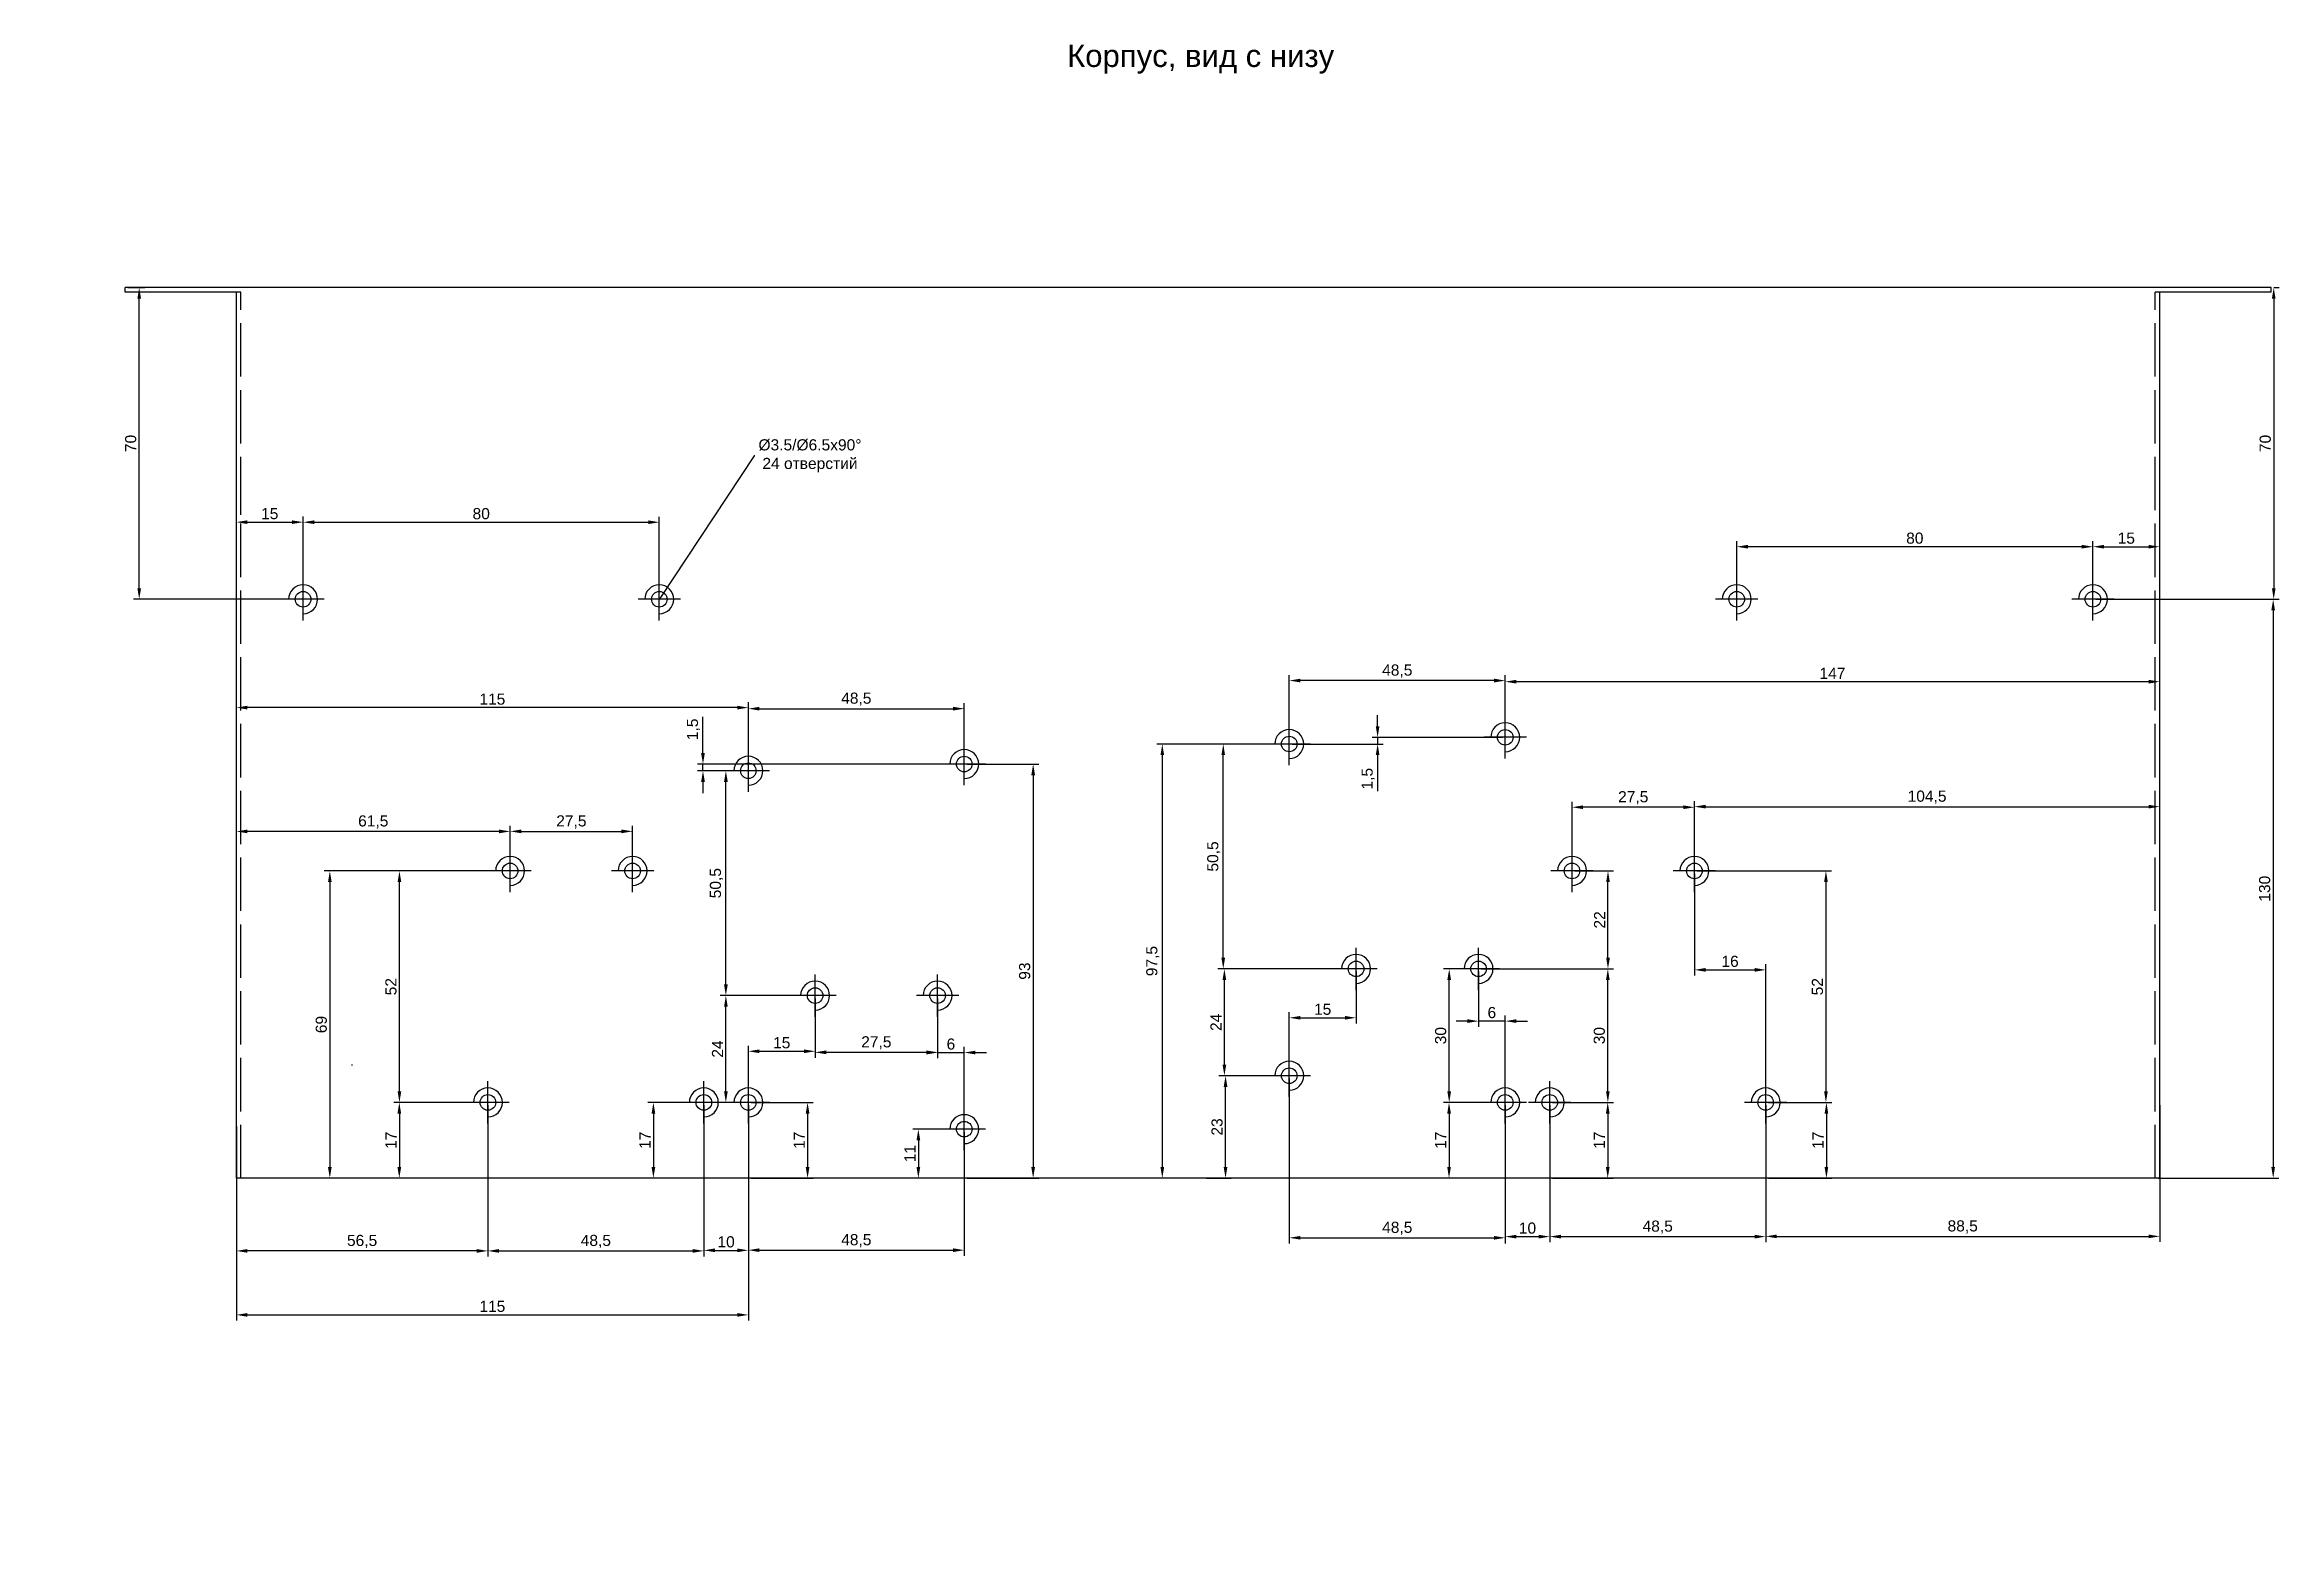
# Model space of a CAD drawing. Header units: millimetres. Extents: x 1597 to 3075, y 1 to 1076.
# Drawn here: x 1981 to 2483, y 1 to 335 of the extents above; entities that cross this region are included whole.
import ezdxf

# ---------------------------------------------------------------- set-up
doc = ezdxf.new("R2010")
doc.units = ezdxf.units.MM
doc.linetypes.add('ACAD_ISO02W100', pattern=[15, 12, -3])
doc.layers.add('Dim', color=210, linetype='Continuous')
doc.styles.get("Standard").update_dxf_attribs({"font": 'arial.ttf'})
doc.dimstyles.new('ISO-25', dxfattribs={"dimtxt": 2.5, "dimasz": 2.5, "dimexe": 1.25, "dimexo": 0.625, "dimtad": 1, "dimtxsty": 'Standard', "dimcen": 2.5, "dimadec": 0, "dimazin": 0, "dimtfac": 1, "dimtmove": 0, "dimatfit": 3, "dimfxl": 1, "dimarcsym": 0})
doc.dimstyles.get("Standard").update_dxf_attribs({"dimtxt": 0.18, "dimasz": 0.18, "dimexe": 0.18, "dimexo": 0.0625, "dimgap": 0.09, "dimtad": 0, "dimtih": 1, "dimtoh": 1, "dimdec": 4, "dimzin": 0, "dimdsep": 46, "dimtxsty": 'Standard', "dimcen": 0.09, "dimadec": 0, "dimazin": 0, "dimtfac": 1, "dimtdec": 4, "dimtofl": 0, "dimtmove": 0, "dimatfit": 3, "dimfxl": 1, "dimtolj": 1, "dimtzin": 0, "dimarcsym": 0})

msp = doc.modelspace()

# ---------------------------------------------------------------- texts
at = {"insert": (2210.59282, 334.98624), "char_height": 5, "attachment_point": 1}
msp.add_mtext_dynamic_manual_height_columns('Корпус, вид с низу', width=82.6438451, gutter_width=12.5, heights=[0], dxfattribs=at)

# ---------------------------------------------------------------- blocks, each defined once
blk = doc.blocks.new('*D45')
at = {"layer": 'Defpoints', "color": 0, "transparency": 16777216}
for p in [(2024, 92.68), (2080.5, 92.68), (2024, 64.09)]:
    blk.add_point(p, dxfattribs=at)
at = {"layer": 'Dim', "color": 0, "lineweight": -2, "transparency": 16777216}
for p, q in [((2024, 92.06), (2024, 62.84)), ((2080.5, 92.06), (2080.5, 62.84)), ((2078, 64.09), (2026.5, 64.09))]:
    blk.add_line(p, q, dxfattribs=at)
at = {"layer": 'Dim', "color": 0, "transparency": 16777216}
for points in [[(2026.5, 64.51), (2026.5, 63.68), (2024, 64.09)], [(2078, 64.51), (2078, 63.68), (2080.5, 64.09)]]:
    blk.add_solid(points, dxfattribs=at)
at = {"layer": 'Dim', "color": 0, "transparency": 16777216, "insert": (2052.25, 66.22), "char_height": 2.5, "attachment_point": 5}
blk.add_mtext('56,5', dxfattribs=at)
blk = doc.blocks.new('*D46')
at = {"layer": 'Defpoints', "color": 0, "transparency": 16777216}
for p in [(2080.5, 97.43), (2129, 97.43), (2129, 64.09)]:
    blk.add_point(p, dxfattribs=at)
at = {"layer": 'Dim', "color": 0, "lineweight": -2, "transparency": 16777216}
for p, q in [((2080.5, 96.81), (2080.5, 62.84)), ((2129, 96.81), (2129, 62.84)), ((2083, 64.09), (2126.5, 64.09))]:
    blk.add_line(p, q, dxfattribs=at)
at = {"layer": 'Dim', "color": 0, "transparency": 16777216}
for points in [[(2083, 64.51), (2083, 63.68), (2080.5, 64.09)], [(2126.5, 64.51), (2126.5, 63.68), (2129, 64.09)]]:
    blk.add_solid(points, dxfattribs=at)
at = {"layer": 'Dim', "color": 0, "transparency": 16777216, "insert": (2104.75, 66.22), "char_height": 2.5, "attachment_point": 5}
blk.add_mtext('48,5', dxfattribs=at)
blk = doc.blocks.new('*D47')
at = {"layer": 'Defpoints', "color": 0, "transparency": 16777216}
for p in [(2113, 158.32), (2085.5, 149.43), (2113, 149.43)]:
    blk.add_point(p, dxfattribs=at)
at = {"layer": 'Dim', "color": 0, "lineweight": -2, "transparency": 16777216}
for p, q in [((2085.5, 150.06), (2085.5, 159.57)), ((2088, 158.32), (2110.5, 158.32)), ((2113, 150.06), (2113, 159.57))]:
    blk.add_line(p, q, dxfattribs=at)
at = {"layer": 'Dim', "color": 0, "transparency": 16777216}
for points in [[(2088, 158.73), (2088, 157.9), (2085.5, 158.32)], [(2110.5, 158.73), (2110.5, 157.9), (2113, 158.32)]]:
    blk.add_solid(points, dxfattribs=at)
at = {"layer": 'Dim', "color": 0, "transparency": 16777216, "insert": (2099.25, 160.44), "char_height": 2.5, "attachment_point": 5}
blk.add_mtext('27,5', dxfattribs=at)
blk = doc.blocks.new('*D48')
at = {"layer": 'Defpoints', "color": 0, "transparency": 16777216}
for p in [(2080.5, 97.43), (2060.61, 80.43), (2080.5, 80.43)]:
    blk.add_point(p, dxfattribs=at)
at = {"layer": 'Dim', "color": 0, "lineweight": -2, "transparency": 16777216}
for p, q in [((2079.88, 97.43), (2059.36, 97.43)), ((2060.61, 94.93), (2060.61, 82.93)), ((2079.88, 80.43), (2059.36, 80.43))]:
    blk.add_line(p, q, dxfattribs=at)
at = {"layer": 'Dim', "color": 0, "transparency": 16777216}
for points in [[(2060.19, 94.93), (2061.02, 94.93), (2060.61, 97.43)], [(2060.19, 82.93), (2061.02, 82.93), (2060.61, 80.43)]]:
    blk.add_solid(points, dxfattribs=at)
at = {"layer": 'Dim', "color": 0, "transparency": 16777216, "insert": (2058.73, 88.93), "char_height": 2.5, "attachment_point": 5, "rotation": 90}
blk.add_mtext('17', dxfattribs=at)
blk = doc.blocks.new('*D49')
at = {"layer": 'Defpoints', "color": 0, "transparency": 16777216}
for p in [(2060.63, 149.43), (2085.5, 149.43), (2080.5, 97.43)]:
    blk.add_point(p, dxfattribs=at)
at = {"layer": 'Dim', "color": 0, "lineweight": -2, "transparency": 16777216}
for p, q in [((2084.88, 149.43), (2059.38, 149.43)), ((2060.63, 99.93), (2060.63, 146.93)), ((2079.88, 97.43), (2059.38, 97.43))]:
    blk.add_line(p, q, dxfattribs=at)
at = {"layer": 'Dim', "color": 0, "transparency": 16777216}
for points in [[(2060.22, 146.93), (2061.05, 146.93), (2060.63, 149.43)], [(2060.22, 99.93), (2061.05, 99.93), (2060.63, 97.43)]]:
    blk.add_solid(points, dxfattribs=at)
at = {"layer": 'Dim', "color": 0, "transparency": 16777216, "insert": (2058.73, 123.43), "char_height": 2.5, "attachment_point": 5, "rotation": 90}
blk.add_mtext('52', dxfattribs=at)
blk = doc.blocks.new('*D50')
at = {"layer": 'Defpoints', "color": 0, "transparency": 16777216}
for p in [(2024, 158.3), (2024, 149.43), (2085.5, 149.43)]:
    blk.add_point(p, dxfattribs=at)
at = {"layer": 'Dim', "color": 0, "lineweight": -2, "transparency": 16777216}
for p, q in [((2024, 150.06), (2024, 159.55)), ((2083, 158.3), (2026.5, 158.3)), ((2085.5, 150.06), (2085.5, 159.55))]:
    blk.add_line(p, q, dxfattribs=at)
at = {"layer": 'Dim', "color": 0, "transparency": 16777216}
for points in [[(2026.5, 158.72), (2026.5, 157.89), (2024, 158.3)], [(2083, 158.72), (2083, 157.89), (2085.5, 158.3)]]:
    blk.add_solid(points, dxfattribs=at)
at = {"layer": 'Dim', "color": 0, "transparency": 16777216, "insert": (2054.75, 160.43), "char_height": 2.5, "attachment_point": 5}
blk.add_mtext('61,5', dxfattribs=at)
blk = doc.blocks.new('*D51')
at = {"layer": 'Defpoints', "color": 0, "transparency": 16777216}
for p in [(2085.5, 149.43), (2045, 80.43), (2085.5, 80.43)]:
    blk.add_point(p, dxfattribs=at)
at = {"layer": 'Dim', "color": 0, "lineweight": -2, "transparency": 16777216}
for p, q in [((2084.88, 149.43), (2043.75, 149.43)), ((2045, 146.93), (2045, 82.93)), ((2084.88, 80.43), (2043.75, 80.43))]:
    blk.add_line(p, q, dxfattribs=at)
at = {"layer": 'Dim', "color": 0, "transparency": 16777216}
for points in [[(2044.58, 146.93), (2045.41, 146.93), (2045, 149.43)], [(2044.58, 82.93), (2045.41, 82.93), (2045, 80.43)]]:
    blk.add_solid(points, dxfattribs=at)
at = {"layer": 'Dim', "color": 0, "transparency": 16777216, "insert": (2043.09, 114.93), "char_height": 2.5, "attachment_point": 5, "rotation": 90}
blk.add_mtext('69', dxfattribs=at)
blk = doc.blocks.new('*D3')
at = {"layer": 'Defpoints', "color": 0, "transparency": 16777216}
for p in [(2119, 210.43), (1980.95, 1.35)]:
    blk.add_point(p, dxfattribs=at)
at = {"layer": 'Dim', "color": 0, "lineweight": -2, "transparency": 16777216}
for p, q in [((2140.27, 242.66), (2119.1, 210.58)), ((2140.45, 242.66), (2140.27, 242.66)), ((2049.89, 105.89), (2050.07, 105.89)), ((2049.98, 105.8), (2049.98, 105.98))]:
    blk.add_line(p, q, dxfattribs=at)
at = {"layer": 'Dim', "color": 0, "transparency": 16777216}
blk.add_solid([(2119.07, 210.6), (2119.12, 210.57), (2119, 210.43)], dxfattribs=at)
at = {"layer": 'Dim', "color": 0, "transparency": 16777216, "insert": (2152.84, 242.66), "char_height": 2.5, "attachment_point": 5}
blk.add_mtext('\\A1;%%C3.5/%%C6.5x90%%D\\P24 {\\fArial|b0|i0|c204|p34;отверстий}', dxfattribs=at)
blk = doc.blocks.new('*D119')
at = {"layer": 'Defpoints', "color": 0, "transparency": 16777216}
for p in [(1999, 280.43), (2002.18, 280.43), (2039, 210.43)]:
    blk.add_point(p, dxfattribs=at)
at = {"layer": 'Dim', "color": 0, "lineweight": -2, "transparency": 16777216}
for p, q in [((1999.63, 280.43), (2003.43, 280.43)), ((2002.18, 212.93), (2002.18, 277.93)), ((2038.38, 210.43), (2000.93, 210.43))]:
    blk.add_line(p, q, dxfattribs=at)
at = {"layer": 'Dim', "color": 0, "transparency": 16777216}
for points in [[(2001.77, 277.93), (2002.6, 277.93), (2002.18, 280.43)], [(2001.77, 212.93), (2002.6, 212.93), (2002.18, 210.43)]]:
    blk.add_solid(points, dxfattribs=at)
at = {"layer": 'Dim', "color": 0, "transparency": 16777216, "insert": (2000.28, 245.43), "char_height": 2.5, "attachment_point": 5, "rotation": 90}
blk.add_mtext('70', dxfattribs=at)
blk = doc.blocks.new('*D199')
at = {"layer": 'Defpoints', "color": 0, "transparency": 16777216}
for p in [(2039, 227.76), (2024, 210.43), (2039, 210.43)]:
    blk.add_point(p, dxfattribs=at)
at = {"layer": 'Dim', "color": 0, "lineweight": -2, "transparency": 16777216}
for p, q in [((2024, 211.06), (2024, 229.01)), ((2026.5, 227.76), (2036.5, 227.76)), ((2039, 211.06), (2039, 229.01))]:
    blk.add_line(p, q, dxfattribs=at)
at = {"layer": 'Dim', "color": 0, "transparency": 16777216}
for points in [[(2026.5, 228.17), (2026.5, 227.34), (2024, 227.76)], [(2036.5, 228.17), (2036.5, 227.34), (2039, 227.76)]]:
    blk.add_solid(points, dxfattribs=at)
at = {"layer": 'Dim', "color": 0, "transparency": 16777216, "insert": (2031.5, 229.66), "char_height": 2.5, "attachment_point": 5}
blk.add_mtext('15', dxfattribs=at)
blk = doc.blocks.new('*D200')
at = {"layer": 'Defpoints', "color": 0, "transparency": 16777216}
for p in [(2119, 227.74), (2039, 210.43), (2119, 210.43)]:
    blk.add_point(p, dxfattribs=at)
at = {"layer": 'Dim', "color": 0, "lineweight": -2, "transparency": 16777216}
for p, q in [((2039, 211.06), (2039, 228.99)), ((2041.5, 227.74), (2116.5, 227.74)), ((2119, 211.06), (2119, 228.99))]:
    blk.add_line(p, q, dxfattribs=at)
at = {"layer": 'Dim', "color": 0, "transparency": 16777216}
for points in [[(2041.5, 228.16), (2041.5, 227.33), (2039, 227.74)], [(2116.5, 228.16), (2116.5, 227.33), (2119, 227.74)]]:
    blk.add_solid(points, dxfattribs=at)
at = {"layer": 'Dim', "color": 0, "transparency": 16777216, "insert": (2079, 229.65), "char_height": 2.5, "attachment_point": 5}
blk.add_mtext('80', dxfattribs=at)
blk = doc.blocks.new('*D201')
at = {"layer": 'Defpoints', "color": 0, "transparency": 16777216}
for p in [(2129, 97.43), (2117.67, 80.43), (2129, 80.43)]:
    blk.add_point(p, dxfattribs=at)
at = {"layer": 'Dim', "color": 0, "lineweight": -2, "transparency": 16777216}
for p, q in [((2128.38, 97.43), (2116.42, 97.43)), ((2117.67, 94.93), (2117.67, 82.93)), ((2128.38, 80.43), (2116.42, 80.43))]:
    blk.add_line(p, q, dxfattribs=at)
at = {"layer": 'Dim', "color": 0, "transparency": 16777216}
for points in [[(2117.26, 94.93), (2118.09, 94.93), (2117.67, 97.43)], [(2117.26, 82.93), (2118.09, 82.93), (2117.67, 80.43)]]:
    blk.add_solid(points, dxfattribs=at)
at = {"layer": 'Dim', "color": 0, "transparency": 16777216, "insert": (2115.79, 88.93), "char_height": 2.5, "attachment_point": 5, "rotation": 90}
blk.add_mtext('17', dxfattribs=at)
blk = doc.blocks.new('*D202')
at = {"layer": 'Defpoints', "color": 0, "transparency": 16777216}
for p in [(2139, 97.43), (2139, 80.43), (2152.3, 80.43)]:
    blk.add_point(p, dxfattribs=at)
at = {"layer": 'Dim', "color": 0, "lineweight": -2, "transparency": 16777216}
for p, q in [((2139.63, 97.43), (2153.55, 97.43)), ((2152.3, 94.93), (2152.3, 82.93)), ((2139.63, 80.43), (2153.55, 80.43))]:
    blk.add_line(p, q, dxfattribs=at)
at = {"layer": 'Dim', "color": 0, "transparency": 16777216}
for points in [[(2151.89, 94.93), (2152.72, 94.93), (2152.3, 97.43)], [(2151.89, 82.93), (2152.72, 82.93), (2152.3, 80.43)]]:
    blk.add_solid(points, dxfattribs=at)
at = {"layer": 'Dim', "color": 0, "transparency": 16777216, "insert": (2150.42, 88.93), "char_height": 2.5, "attachment_point": 5, "rotation": 90}
blk.add_mtext('17', dxfattribs=at)
blk = doc.blocks.new('*D203')
at = {"layer": 'Defpoints', "color": 0, "transparency": 16777216}
for p in [(2187.5, 91.43), (2177.18, 80.43), (2187.5, 80.43)]:
    blk.add_point(p, dxfattribs=at)
at = {"layer": 'Dim', "color": 0, "lineweight": -2, "transparency": 16777216}
for p, q in [((2186.88, 91.43), (2175.93, 91.43)), ((2177.18, 88.93), (2177.18, 82.93)), ((2186.88, 80.43), (2175.93, 80.43))]:
    blk.add_line(p, q, dxfattribs=at)
at = {"layer": 'Dim', "color": 0, "transparency": 16777216}
for points in [[(2176.77, 88.93), (2177.6, 88.93), (2177.18, 91.43)], [(2176.77, 82.93), (2177.6, 82.93), (2177.18, 80.43)]]:
    blk.add_solid(points, dxfattribs=at)
at = {"layer": 'Dim', "color": 0, "transparency": 16777216, "insert": (2175.3, 85.93), "char_height": 2.5, "attachment_point": 5, "rotation": 90}
blk.add_mtext('11', dxfattribs=at)
blk = doc.blocks.new('*D204')
at = {"layer": 'Defpoints', "color": 0, "transparency": 16777216}
for p in [(2129, 97.43), (2139, 97.43), (2139, 64.22)]:
    blk.add_point(p, dxfattribs=at)
at = {"layer": 'Dim', "color": 0, "lineweight": -2, "transparency": 16777216}
for p, q in [((2129, 96.81), (2129, 62.97)), ((2139, 96.81), (2139, 62.97)), ((2131.5, 64.22), (2136.5, 64.22))]:
    blk.add_line(p, q, dxfattribs=at)
at = {"layer": 'Dim', "color": 0, "transparency": 16777216}
for points in [[(2131.5, 64.64), (2131.5, 63.81), (2129, 64.22)], [(2136.5, 64.64), (2136.5, 63.81), (2139, 64.22)]]:
    blk.add_solid(points, dxfattribs=at)
at = {"layer": 'Dim', "color": 0, "transparency": 16777216, "insert": (2134, 66.12), "char_height": 2.5, "attachment_point": 5}
blk.add_mtext('10', dxfattribs=at)
blk = doc.blocks.new('*D205')
at = {"layer": 'Defpoints', "color": 0, "transparency": 16777216}
for p in [(2139, 97.43), (2024, 80.43), (2139, 49.73)]:
    blk.add_point(p, dxfattribs=at)
at = {"layer": 'Dim', "color": 0, "lineweight": -2, "transparency": 16777216}
for p, q in [((2139, 96.81), (2139, 48.48)), ((2024, 79.81), (2024, 48.48)), ((2026.5, 49.73), (2136.5, 49.73))]:
    blk.add_line(p, q, dxfattribs=at)
at = {"layer": 'Dim', "color": 0, "transparency": 16777216}
for points in [[(2026.5, 50.14), (2026.5, 49.31), (2024, 49.73)], [(2136.5, 50.14), (2136.5, 49.31), (2139, 49.73)]]:
    blk.add_solid(points, dxfattribs=at)
at = {"layer": 'Dim', "color": 0, "transparency": 16777216, "insert": (2081.5, 51.63), "char_height": 2.5, "attachment_point": 5}
blk.add_mtext('115', dxfattribs=at)
blk = doc.blocks.new('*D206')
at = {"layer": 'Defpoints', "color": 0, "transparency": 16777216}
for p in [(2139, 97.43), (2187.5, 91.43), (2187.5, 64.26)]:
    blk.add_point(p, dxfattribs=at)
at = {"layer": 'Dim', "color": 0, "lineweight": -2, "transparency": 16777216}
for p, q in [((2139, 96.81), (2139, 63.01)), ((2187.5, 90.81), (2187.5, 63.01)), ((2141.5, 64.26), (2185, 64.26))]:
    blk.add_line(p, q, dxfattribs=at)
at = {"layer": 'Dim', "color": 0, "transparency": 16777216}
for points in [[(2141.5, 64.67), (2141.5, 63.84), (2139, 64.26)], [(2185, 64.67), (2185, 63.84), (2187.5, 64.26)]]:
    blk.add_solid(points, dxfattribs=at)
at = {"layer": 'Dim', "color": 0, "transparency": 16777216, "insert": (2163.25, 66.38), "char_height": 2.5, "attachment_point": 5}
blk.add_mtext('48,5', dxfattribs=at)
blk = doc.blocks.new('*D207')
at = {"layer": 'Defpoints', "color": 0, "transparency": 16777216}
for p in [(2024, 186.1), (2024, 171.93), (2139, 171.93)]:
    blk.add_point(p, dxfattribs=at)
at = {"layer": 'Dim', "color": 0, "lineweight": -2, "transparency": 16777216}
for p, q in [((2024, 172.56), (2024, 187.35)), ((2136.5, 186.1), (2026.5, 186.1)), ((2139, 172.56), (2139, 187.35))]:
    blk.add_line(p, q, dxfattribs=at)
at = {"layer": 'Dim', "color": 0, "transparency": 16777216}
for points in [[(2026.5, 186.52), (2026.5, 185.69), (2024, 186.1)], [(2136.5, 186.52), (2136.5, 185.69), (2139, 186.1)]]:
    blk.add_solid(points, dxfattribs=at)
at = {"layer": 'Dim', "color": 0, "transparency": 16777216, "insert": (2081.5, 188), "char_height": 2.5, "attachment_point": 5}
blk.add_mtext('115', dxfattribs=at)
blk = doc.blocks.new('*D208')
at = {"layer": 'Defpoints', "color": 0, "transparency": 16777216}
for p in [(2187.5, 185.87), (2139, 171.93), (2187.5, 173.43)]:
    blk.add_point(p, dxfattribs=at)
at = {"layer": 'Dim', "color": 0, "lineweight": -2, "transparency": 16777216}
for p, q in [((2139, 172.56), (2139, 187.12)), ((2141.5, 185.87), (2185, 185.87)), ((2187.5, 174.06), (2187.5, 187.12))]:
    blk.add_line(p, q, dxfattribs=at)
at = {"layer": 'Dim', "color": 0, "transparency": 16777216}
for points in [[(2141.5, 186.29), (2141.5, 185.45), (2139, 185.87)], [(2185, 186.29), (2185, 185.45), (2187.5, 185.87)]]:
    blk.add_solid(points, dxfattribs=at)
at = {"layer": 'Dim', "color": 0, "transparency": 16777216, "insert": (2163.25, 188), "char_height": 2.5, "attachment_point": 5}
blk.add_mtext('48,5', dxfattribs=at)
blk = doc.blocks.new('*D209')
at = {"layer": 'Defpoints', "color": 0, "transparency": 16777216}
for p in [(2133.95, 121.43), (2154, 121.43), (2139, 97.43)]:
    blk.add_point(p, dxfattribs=at)
at = {"layer": 'Dim', "color": 0, "lineweight": -2, "transparency": 16777216}
for p, q in [((2153.38, 121.43), (2132.7, 121.43)), ((2133.95, 99.93), (2133.95, 118.93)), ((2138.38, 97.43), (2132.7, 97.43))]:
    blk.add_line(p, q, dxfattribs=at)
at = {"layer": 'Dim', "color": 0, "transparency": 16777216}
for points in [[(2133.54, 118.93), (2134.37, 118.93), (2133.95, 121.43)], [(2133.54, 99.93), (2134.37, 99.93), (2133.95, 97.43)]]:
    blk.add_solid(points, dxfattribs=at)
at = {"layer": 'Dim', "color": 0, "transparency": 16777216, "insert": (2132.07, 109.43), "char_height": 2.5, "attachment_point": 5, "rotation": 90}
blk.add_mtext('24', dxfattribs=at)
blk = doc.blocks.new('*D210')
at = {"layer": 'Defpoints', "color": 0, "transparency": 16777216}
for p in [(2133.95, 171.93), (2139, 171.93), (2154, 121.43)]:
    blk.add_point(p, dxfattribs=at)
at = {"layer": 'Dim', "color": 0, "lineweight": -2, "transparency": 16777216}
for p, q in [((2138.38, 171.93), (2132.7, 171.93)), ((2133.95, 123.93), (2133.95, 169.43)), ((2153.38, 121.43), (2132.7, 121.43))]:
    blk.add_line(p, q, dxfattribs=at)
at = {"layer": 'Dim', "color": 0, "transparency": 16777216}
for points in [[(2133.54, 169.43), (2134.37, 169.43), (2133.95, 171.93)], [(2133.54, 123.93), (2134.37, 123.93), (2133.95, 121.43)]]:
    blk.add_solid(points, dxfattribs=at)
at = {"layer": 'Dim', "color": 0, "transparency": 16777216, "insert": (2131.83, 146.68), "char_height": 2.5, "attachment_point": 5, "rotation": 90}
blk.add_mtext('50,5', dxfattribs=at)
blk = doc.blocks.new('*D211')
at = {"layer": 'Defpoints', "color": 0, "transparency": 16777216}
for p in [(2154, 121.43), (2154, 108.93), (2139, 97.43)]:
    blk.add_point(p, dxfattribs=at)
at = {"layer": 'Dim', "color": 0, "lineweight": -2, "transparency": 16777216}
for p, q in [((2154, 120.81), (2154, 107.68)), ((2139, 98.06), (2139, 110.18)), ((2141.5, 108.93), (2151.5, 108.93))]:
    blk.add_line(p, q, dxfattribs=at)
at = {"layer": 'Dim', "color": 0, "transparency": 16777216}
for points in [[(2141.5, 109.34), (2141.5, 108.51), (2139, 108.93)], [(2151.5, 109.34), (2151.5, 108.51), (2154, 108.93)]]:
    blk.add_solid(points, dxfattribs=at)
at = {"layer": 'Dim', "color": 0, "transparency": 16777216, "insert": (2146.5, 110.83), "char_height": 2.5, "attachment_point": 5}
blk.add_mtext('15', dxfattribs=at)
blk = doc.blocks.new('*D212')
at = {"layer": 'Defpoints', "color": 0, "transparency": 16777216}
for p in [(2154, 121.43), (2181.5, 121.43), (2181.5, 108.69)]:
    blk.add_point(p, dxfattribs=at)
at = {"layer": 'Dim', "color": 0, "lineweight": -2, "transparency": 16777216}
for p, q in [((2154, 120.81), (2154, 107.44)), ((2181.5, 120.81), (2181.5, 107.44)), ((2156.5, 108.69), (2179, 108.69))]:
    blk.add_line(p, q, dxfattribs=at)
at = {"layer": 'Dim', "color": 0, "transparency": 16777216}
for points in [[(2156.5, 109.11), (2156.5, 108.27), (2154, 108.69)], [(2179, 109.11), (2179, 108.27), (2181.5, 108.69)]]:
    blk.add_solid(points, dxfattribs=at)
at = {"layer": 'Dim', "color": 0, "transparency": 16777216, "insert": (2167.75, 110.82), "char_height": 2.5, "attachment_point": 5}
blk.add_mtext('27,5', dxfattribs=at)
blk = doc.blocks.new('*D213')
at = {"layer": 'Defpoints', "color": 0, "transparency": 16777216}
for p in [(2181.5, 121.43), (2187.5, 108.64), (2187.5, 91.43)]:
    blk.add_point(p, dxfattribs=at)
at = {"layer": 'Dim', "color": 0, "lineweight": -2, "transparency": 16777216}
for p, q in [((2181.5, 120.81), (2181.5, 107.39)), ((2179, 108.64), (2176.5, 108.64)), ((2181.5, 108.64), (2187.5, 108.64)), ((2187.5, 92.06), (2187.5, 109.89)), ((2190, 108.64), (2192.5, 108.64))]:
    blk.add_line(p, q, dxfattribs=at)
at = {"layer": 'Dim', "color": 0, "transparency": 16777216}
for points in [[(2179, 109.06), (2179, 108.22), (2181.5, 108.64)], [(2190, 109.06), (2190, 108.22), (2187.5, 108.64)]]:
    blk.add_solid(points, dxfattribs=at)
at = {"layer": 'Dim', "color": 0, "transparency": 16777216, "insert": (2184.5, 110.54), "char_height": 2.5, "attachment_point": 5}
blk.add_mtext('6', dxfattribs=at)
blk = doc.blocks.new('*D214')
at = {"layer": 'Defpoints', "color": 0, "transparency": 16777216}
for p in [(2128.81, 173.43), (2139, 171.93), (2187.5, 173.43)]:
    blk.add_point(p, dxfattribs=at)
at = {"layer": 'Dim', "color": 0, "lineweight": -2, "transparency": 16777216}
for p, q in [((2128.81, 175.93), (2128.81, 184.02)), ((2186.88, 173.43), (2127.56, 173.43)), ((2138.38, 171.93), (2127.56, 171.93)), ((2128.81, 171.93), (2128.81, 173.43)), ((2128.81, 169.43), (2128.81, 166.93))]:
    blk.add_line(p, q, dxfattribs=at)
at = {"layer": 'Dim', "color": 0, "transparency": 16777216}
for points in [[(2128.39, 175.93), (2129.23, 175.93), (2128.81, 173.43)], [(2128.39, 169.43), (2129.23, 169.43), (2128.81, 171.93)]]:
    blk.add_solid(points, dxfattribs=at)
at = {"layer": 'Dim', "color": 0, "transparency": 16777216, "insert": (2126.68, 181.23), "char_height": 2.5, "attachment_point": 5, "rotation": 90}
blk.add_mtext('1,5', dxfattribs=at)
blk = doc.blocks.new('*D215')
at = {"layer": 'Defpoints', "color": 0, "transparency": 16777216}
for p in [(2481, 280.43), (2441, 210.43), (2481.61, 210.43)]:
    blk.add_point(p, dxfattribs=at)
at = {"layer": 'Dim', "color": 0, "lineweight": -2, "transparency": 16777216}
for p, q in [((2481.61, 277.93), (2481.61, 212.93)), ((2481.63, 280.43), (2482.86, 280.43)), ((2441.63, 210.43), (2482.86, 210.43))]:
    blk.add_line(p, q, dxfattribs=at)
at = {"layer": 'Dim', "color": 0, "transparency": 16777216}
for points in [[(2481.2, 277.93), (2482.03, 277.93), (2481.61, 280.43)], [(2481.2, 212.93), (2482.03, 212.93), (2481.61, 210.43)]]:
    blk.add_solid(points, dxfattribs=at)
at = {"layer": 'Dim', "color": 0, "transparency": 16777216, "insert": (2479.71, 245.43), "char_height": 2.5, "attachment_point": 5, "rotation": 90}
blk.add_mtext('70', dxfattribs=at)
blk = doc.blocks.new('*D216')
at = {"layer": 'Defpoints', "color": 0, "transparency": 16777216}
for p in [(2456, 222.24), (2441, 210.43), (2456, 210.43)]:
    blk.add_point(p, dxfattribs=at)
at = {"layer": 'Dim', "color": 0, "lineweight": -2, "transparency": 16777216}
for p, q in [((2441, 211.06), (2441, 223.49)), ((2443.5, 222.24), (2453.5, 222.24)), ((2456, 211.06), (2456, 223.49))]:
    blk.add_line(p, q, dxfattribs=at)
at = {"layer": 'Dim', "color": 0, "transparency": 16777216}
for points in [[(2443.5, 222.66), (2443.5, 221.83), (2441, 222.24)], [(2453.5, 222.66), (2453.5, 221.83), (2456, 222.24)]]:
    blk.add_solid(points, dxfattribs=at)
at = {"layer": 'Dim', "color": 0, "transparency": 16777216, "insert": (2448.5, 224.15), "char_height": 2.5, "attachment_point": 5}
blk.add_mtext('15', dxfattribs=at)
blk = doc.blocks.new('*D217')
at = {"layer": 'Defpoints', "color": 0, "transparency": 16777216}
for p in [(2361, 222.24), (2361, 210.43), (2441, 210.43)]:
    blk.add_point(p, dxfattribs=at)
at = {"layer": 'Dim', "color": 0, "lineweight": -2, "transparency": 16777216}
for p, q in [((2361, 211.06), (2361, 223.49)), ((2438.5, 222.24), (2363.5, 222.24)), ((2441, 211.06), (2441, 223.49))]:
    blk.add_line(p, q, dxfattribs=at)
at = {"layer": 'Dim', "color": 0, "transparency": 16777216}
for points in [[(2363.5, 222.66), (2363.5, 221.83), (2361, 222.24)], [(2438.5, 222.66), (2438.5, 221.83), (2441, 222.24)]]:
    blk.add_solid(points, dxfattribs=at)
at = {"layer": 'Dim', "color": 0, "transparency": 16777216, "insert": (2401, 224.15), "char_height": 2.5, "attachment_point": 5}
blk.add_mtext('80', dxfattribs=at)
blk = doc.blocks.new('*D218')
at = {"layer": 'Defpoints', "color": 0, "transparency": 16777216}
for p in [(2309, 191.93), (2309, 179.93), (2456, 179.93)]:
    blk.add_point(p, dxfattribs=at)
at = {"layer": 'Dim', "color": 0, "lineweight": -2, "transparency": 16777216}
for p, q in [((2309, 180.56), (2309, 193.18)), ((2453.5, 191.93), (2311.5, 191.93)), ((2456, 180.56), (2456, 193.18))]:
    blk.add_line(p, q, dxfattribs=at)
at = {"layer": 'Dim', "color": 0, "transparency": 16777216}
for points in [[(2311.5, 192.35), (2311.5, 191.51), (2309, 191.93)], [(2453.5, 192.35), (2453.5, 191.51), (2456, 191.93)]]:
    blk.add_solid(points, dxfattribs=at)
at = {"layer": 'Dim', "color": 0, "transparency": 16777216, "insert": (2382.5, 193.81), "char_height": 2.5, "attachment_point": 5}
blk.add_mtext('147', dxfattribs=at)
blk = doc.blocks.new('*D219')
at = {"layer": 'Defpoints', "color": 0, "transparency": 16777216}
for p in [(2260.5, 192.18), (2260.5, 177.93), (2309, 179.43)]:
    blk.add_point(p, dxfattribs=at)
at = {"layer": 'Dim', "color": 0, "lineweight": -2, "transparency": 16777216}
for p, q in [((2260.5, 178.56), (2260.5, 193.43)), ((2306.5, 192.18), (2263, 192.18)), ((2309, 180.06), (2309, 193.43))]:
    blk.add_line(p, q, dxfattribs=at)
at = {"layer": 'Dim', "color": 0, "transparency": 16777216}
for points in [[(2263, 192.6), (2263, 191.77), (2260.5, 192.18)], [(2306.5, 192.6), (2306.5, 191.77), (2309, 192.18)]]:
    blk.add_solid(points, dxfattribs=at)
at = {"layer": 'Dim', "color": 0, "transparency": 16777216, "insert": (2284.75, 194.31), "char_height": 2.5, "attachment_point": 5}
blk.add_mtext('48,5', dxfattribs=at)
blk = doc.blocks.new('*D220')
at = {"layer": 'Defpoints', "color": 0, "transparency": 16777216}
for p in [(2260.5, 177.93), (2280.34, 177.93), (2309, 179.43)]:
    blk.add_point(p, dxfattribs=at)
at = {"layer": 'Dim', "color": 0, "lineweight": -2, "transparency": 16777216}
for p, q in [((2280.34, 181.93), (2280.34, 184.43)), ((2261.13, 177.93), (2281.59, 177.93)), ((2308.38, 179.43), (2279.09, 179.43)), ((2280.34, 179.43), (2280.34, 177.93)), ((2280.34, 175.43), (2280.34, 167.35))]:
    blk.add_line(p, q, dxfattribs=at)
at = {"layer": 'Dim', "color": 0, "transparency": 16777216}
for points in [[(2279.92, 181.93), (2280.75, 181.93), (2280.34, 179.43)], [(2279.92, 175.43), (2280.75, 175.43), (2280.34, 177.93)]]:
    blk.add_solid(points, dxfattribs=at)
at = {"layer": 'Dim', "color": 0, "transparency": 16777216, "insert": (2278.21, 170.14), "char_height": 2.5, "attachment_point": 5, "rotation": 90}
blk.add_mtext('1,5', dxfattribs=at)
blk = doc.blocks.new('*D221')
at = {"layer": 'Defpoints', "color": 0, "transparency": 16777216}
for p in [(2187.5, 173.43), (2187.5, 80.43), (2202.97, 80.43)]:
    blk.add_point(p, dxfattribs=at)
at = {"layer": 'Dim', "color": 0, "lineweight": -2, "transparency": 16777216}
for p, q in [((2188.13, 173.43), (2204.22, 173.43)), ((2202.97, 170.93), (2202.97, 82.93)), ((2188.13, 80.43), (2204.22, 80.43))]:
    blk.add_line(p, q, dxfattribs=at)
at = {"layer": 'Dim', "color": 0, "transparency": 16777216}
for points in [[(2202.55, 170.93), (2203.39, 170.93), (2202.97, 173.43)], [(2202.55, 82.93), (2203.39, 82.93), (2202.97, 80.43)]]:
    blk.add_solid(points, dxfattribs=at)
at = {"layer": 'Dim', "color": 0, "transparency": 16777216, "insert": (2201.07, 126.93), "char_height": 2.5, "attachment_point": 5, "rotation": 90}
blk.add_mtext('93', dxfattribs=at)
blk = doc.blocks.new('*D222')
at = {"layer": 'Defpoints', "color": 0, "transparency": 16777216}
for p in [(2246.18, 103.43), (2260.5, 103.43), (2241.29, 80.43)]:
    blk.add_point(p, dxfattribs=at)
at = {"layer": 'Dim', "color": 0, "lineweight": -2, "transparency": 16777216}
for p, q in [((2259.88, 103.43), (2244.93, 103.43)), ((2246.18, 82.93), (2246.18, 100.93)), ((2241.91, 80.43), (2247.43, 80.43))]:
    blk.add_line(p, q, dxfattribs=at)
at = {"layer": 'Dim', "color": 0, "transparency": 16777216}
for points in [[(2245.76, 100.93), (2246.6, 100.93), (2246.18, 103.43)], [(2245.76, 82.93), (2246.6, 82.93), (2246.18, 80.43)]]:
    blk.add_solid(points, dxfattribs=at)
at = {"layer": 'Dim', "color": 0, "transparency": 16777216, "insert": (2244.28, 91.93), "char_height": 2.5, "attachment_point": 5, "rotation": 90}
blk.add_mtext('23', dxfattribs=at)
blk = doc.blocks.new('*D223')
at = {"layer": 'Defpoints', "color": 0, "transparency": 16777216}
for p in [(2245.92, 127.43), (2275.5, 127.43), (2260.5, 103.43)]:
    blk.add_point(p, dxfattribs=at)
at = {"layer": 'Dim', "color": 0, "lineweight": -2, "transparency": 16777216}
for p, q in [((2274.88, 127.43), (2244.67, 127.43)), ((2245.92, 105.93), (2245.92, 124.93)), ((2259.88, 103.43), (2244.67, 103.43))]:
    blk.add_line(p, q, dxfattribs=at)
at = {"layer": 'Dim', "color": 0, "transparency": 16777216}
for points in [[(2245.51, 124.93), (2246.34, 124.93), (2245.92, 127.43)], [(2245.51, 105.93), (2246.34, 105.93), (2245.92, 103.43)]]:
    blk.add_solid(points, dxfattribs=at)
at = {"layer": 'Dim', "color": 0, "transparency": 16777216, "insert": (2244.04, 115.43), "char_height": 2.5, "attachment_point": 5, "rotation": 90}
blk.add_mtext('24', dxfattribs=at)
blk = doc.blocks.new('*D224')
at = {"layer": 'Defpoints', "color": 0, "transparency": 16777216}
for p in [(2245.67, 177.93), (2260.5, 177.93), (2275.5, 127.43)]:
    blk.add_point(p, dxfattribs=at)
at = {"layer": 'Dim', "color": 0, "lineweight": -2, "transparency": 16777216}
for p, q in [((2259.88, 177.93), (2244.42, 177.93)), ((2245.67, 129.93), (2245.67, 175.43)), ((2274.88, 127.43), (2244.42, 127.43))]:
    blk.add_line(p, q, dxfattribs=at)
at = {"layer": 'Dim', "color": 0, "transparency": 16777216}
for points in [[(2245.25, 175.43), (2246.08, 175.43), (2245.67, 177.93)], [(2245.25, 129.93), (2246.08, 129.93), (2245.67, 127.43)]]:
    blk.add_solid(points, dxfattribs=at)
at = {"layer": 'Dim', "color": 0, "transparency": 16777216, "insert": (2243.54, 152.68), "char_height": 2.5, "attachment_point": 5, "rotation": 90}
blk.add_mtext('50,5', dxfattribs=at)
blk = doc.blocks.new('*D225')
at = {"layer": 'Defpoints', "color": 0, "transparency": 16777216}
for p in [(2260.5, 177.93), (2231.98, 80.43), (2260.5, 80.43)]:
    blk.add_point(p, dxfattribs=at)
at = {"layer": 'Dim', "color": 0, "lineweight": -2, "transparency": 16777216}
for p, q in [((2259.88, 177.93), (2230.73, 177.93)), ((2231.98, 175.43), (2231.98, 82.93)), ((2259.88, 80.43), (2230.73, 80.43))]:
    blk.add_line(p, q, dxfattribs=at)
at = {"layer": 'Dim', "color": 0, "transparency": 16777216}
for points in [[(2231.56, 175.43), (2232.39, 175.43), (2231.98, 177.93)], [(2231.56, 82.93), (2232.39, 82.93), (2231.98, 80.43)]]:
    blk.add_solid(points, dxfattribs=at)
at = {"layer": 'Dim', "color": 0, "transparency": 16777216, "insert": (2229.85, 129.18), "char_height": 2.5, "attachment_point": 5, "rotation": 90}
blk.add_mtext('97,5', dxfattribs=at)
blk = doc.blocks.new('*D226')
at = {"layer": 'Defpoints', "color": 0, "transparency": 16777216}
for p in [(2275.5, 127.43), (2275.5, 116.45), (2260.5, 103.43)]:
    blk.add_point(p, dxfattribs=at)
at = {"layer": 'Dim', "color": 0, "lineweight": -2, "transparency": 16777216}
for p, q in [((2275.5, 126.81), (2275.5, 115.2)), ((2260.5, 104.06), (2260.5, 117.7)), ((2263, 116.45), (2273, 116.45))]:
    blk.add_line(p, q, dxfattribs=at)
at = {"layer": 'Dim', "color": 0, "transparency": 16777216}
for points in [[(2263, 116.86), (2263, 116.03), (2260.5, 116.45)], [(2273, 116.86), (2273, 116.03), (2275.5, 116.45)]]:
    blk.add_solid(points, dxfattribs=at)
at = {"layer": 'Dim', "color": 0, "transparency": 16777216, "insert": (2268, 118.35), "char_height": 2.5, "attachment_point": 5}
blk.add_mtext('15', dxfattribs=at)
blk = doc.blocks.new('*D227')
at = {"layer": 'Defpoints', "color": 0, "transparency": 16777216}
for p in [(2367.5, 97.43), (2456, 97.43), (2456, 67.36)]:
    blk.add_point(p, dxfattribs=at)
at = {"layer": 'Dim', "color": 0, "lineweight": -2, "transparency": 16777216}
for p, q in [((2367.5, 96.81), (2367.5, 66.11)), ((2456, 96.81), (2456, 66.11)), ((2370, 67.36), (2453.5, 67.36))]:
    blk.add_line(p, q, dxfattribs=at)
at = {"layer": 'Dim', "color": 0, "transparency": 16777216}
for points in [[(2370, 67.77), (2370, 66.94), (2367.5, 67.36)], [(2453.5, 67.77), (2453.5, 66.94), (2456, 67.36)]]:
    blk.add_solid(points, dxfattribs=at)
at = {"layer": 'Dim', "color": 0, "transparency": 16777216, "insert": (2411.75, 69.48), "char_height": 2.5, "attachment_point": 5}
blk.add_mtext('88,5', dxfattribs=at)
blk = doc.blocks.new('*D228')
at = {"layer": 'Defpoints', "color": 0, "transparency": 16777216}
for p in [(2319, 97.43), (2367.5, 97.43), (2367.5, 67.3)]:
    blk.add_point(p, dxfattribs=at)
at = {"layer": 'Dim', "color": 0, "lineweight": -2, "transparency": 16777216}
for p, q in [((2319, 96.81), (2319, 66.05)), ((2367.5, 96.81), (2367.5, 66.05)), ((2321.5, 67.3), (2365, 67.3))]:
    blk.add_line(p, q, dxfattribs=at)
at = {"layer": 'Dim', "color": 0, "transparency": 16777216}
for points in [[(2321.5, 67.72), (2321.5, 66.88), (2319, 67.3)], [(2365, 67.72), (2365, 66.88), (2367.5, 67.3)]]:
    blk.add_solid(points, dxfattribs=at)
at = {"layer": 'Dim', "color": 0, "transparency": 16777216, "insert": (2343.25, 69.43), "char_height": 2.5, "attachment_point": 5}
blk.add_mtext('48,5', dxfattribs=at)
blk = doc.blocks.new('*D229')
at = {"layer": 'Defpoints', "color": 0, "transparency": 16777216}
for p in [(2309, 97.43), (2319, 97.43), (2319, 67.3)]:
    blk.add_point(p, dxfattribs=at)
at = {"layer": 'Dim', "color": 0, "lineweight": -2, "transparency": 16777216}
for p, q in [((2309, 96.81), (2309, 66.05)), ((2319, 96.81), (2319, 66.05)), ((2311.5, 67.3), (2316.5, 67.3))]:
    blk.add_line(p, q, dxfattribs=at)
at = {"layer": 'Dim', "color": 0, "transparency": 16777216}
for points in [[(2311.5, 67.72), (2311.5, 66.88), (2309, 67.3)], [(2316.5, 67.72), (2316.5, 66.88), (2319, 67.3)]]:
    blk.add_solid(points, dxfattribs=at)
at = {"layer": 'Dim', "color": 0, "transparency": 16777216, "insert": (2314, 69.2), "char_height": 2.5, "attachment_point": 5}
blk.add_mtext('10', dxfattribs=at)
blk = doc.blocks.new('*D230')
at = {"layer": 'Defpoints', "color": 0, "transparency": 16777216}
for p in [(2260.5, 103.43), (2309, 97.43), (2309, 67.04)]:
    blk.add_point(p, dxfattribs=at)
at = {"layer": 'Dim', "color": 0, "lineweight": -2, "transparency": 16777216}
for p, q in [((2260.5, 102.81), (2260.5, 65.79)), ((2309, 96.81), (2309, 65.79)), ((2263, 67.04), (2306.5, 67.04))]:
    blk.add_line(p, q, dxfattribs=at)
at = {"layer": 'Dim', "color": 0, "transparency": 16777216}
for points in [[(2263, 67.45), (2263, 66.62), (2260.5, 67.04)], [(2306.5, 67.45), (2306.5, 66.62), (2309, 67.04)]]:
    blk.add_solid(points, dxfattribs=at)
at = {"layer": 'Dim', "color": 0, "transparency": 16777216, "insert": (2284.75, 69.16), "char_height": 2.5, "attachment_point": 5}
blk.add_mtext('48,5', dxfattribs=at)
blk = doc.blocks.new('*D231')
at = {"layer": 'Defpoints', "color": 0, "transparency": 16777216}
for p in [(2309, 97.43), (2296.38, 80.43), (2309, 80.43)]:
    blk.add_point(p, dxfattribs=at)
at = {"layer": 'Dim', "color": 0, "lineweight": -2, "transparency": 16777216}
for p, q in [((2308.38, 97.43), (2295.13, 97.43)), ((2296.38, 94.93), (2296.38, 82.93)), ((2308.38, 80.43), (2295.13, 80.43))]:
    blk.add_line(p, q, dxfattribs=at)
at = {"layer": 'Dim', "color": 0, "transparency": 16777216}
for points in [[(2295.97, 94.93), (2296.8, 94.93), (2296.38, 97.43)], [(2295.97, 82.93), (2296.8, 82.93), (2296.38, 80.43)]]:
    blk.add_solid(points, dxfattribs=at)
at = {"layer": 'Dim', "color": 0, "transparency": 16777216, "insert": (2294.5, 88.93), "char_height": 2.5, "attachment_point": 5, "rotation": 90}
blk.add_mtext('17', dxfattribs=at)
blk = doc.blocks.new('*D232')
at = {"layer": 'Defpoints', "color": 0, "transparency": 16777216}
for p in [(2319, 97.43), (2319, 80.43), (2332.02, 80.43)]:
    blk.add_point(p, dxfattribs=at)
at = {"layer": 'Dim', "color": 0, "lineweight": -2, "transparency": 16777216}
for p, q in [((2319.63, 97.43), (2333.27, 97.43)), ((2332.02, 94.93), (2332.02, 82.93)), ((2319.63, 80.43), (2333.27, 80.43))]:
    blk.add_line(p, q, dxfattribs=at)
at = {"layer": 'Dim', "color": 0, "transparency": 16777216}
for points in [[(2331.61, 94.93), (2332.44, 94.93), (2332.02, 97.43)], [(2331.61, 82.93), (2332.44, 82.93), (2332.02, 80.43)]]:
    blk.add_solid(points, dxfattribs=at)
at = {"layer": 'Dim', "color": 0, "transparency": 16777216, "insert": (2330.14, 88.93), "char_height": 2.5, "attachment_point": 5, "rotation": 90}
blk.add_mtext('17', dxfattribs=at)
blk = doc.blocks.new('*D233')
at = {"layer": 'Defpoints', "color": 0, "transparency": 16777216}
for p in [(2367.5, 97.43), (2367.5, 80.43), (2381.14, 80.43)]:
    blk.add_point(p, dxfattribs=at)
at = {"layer": 'Dim', "color": 0, "lineweight": -2, "transparency": 16777216}
for p, q in [((2368.13, 97.43), (2382.39, 97.43)), ((2381.14, 94.93), (2381.14, 82.93)), ((2368.13, 80.43), (2382.39, 80.43))]:
    blk.add_line(p, q, dxfattribs=at)
at = {"layer": 'Dim', "color": 0, "transparency": 16777216}
for points in [[(2380.72, 94.93), (2381.55, 94.93), (2381.14, 97.43)], [(2380.72, 82.93), (2381.55, 82.93), (2381.14, 80.43)]]:
    blk.add_solid(points, dxfattribs=at)
at = {"layer": 'Dim', "color": 0, "transparency": 16777216, "insert": (2379.26, 88.93), "char_height": 2.5, "attachment_point": 5, "rotation": 90}
blk.add_mtext('17', dxfattribs=at)
blk = doc.blocks.new('*D234')
at = {"layer": 'Defpoints', "color": 0, "transparency": 16777216}
for p in [(2296.42, 127.43), (2303, 127.43), (2309, 97.43)]:
    blk.add_point(p, dxfattribs=at)
at = {"layer": 'Dim', "color": 0, "lineweight": -2, "transparency": 16777216}
for p, q in [((2302.38, 127.43), (2295.17, 127.43)), ((2296.42, 99.93), (2296.42, 124.93)), ((2308.38, 97.43), (2295.17, 97.43))]:
    blk.add_line(p, q, dxfattribs=at)
at = {"layer": 'Dim', "color": 0, "transparency": 16777216}
for points in [[(2296, 124.93), (2296.83, 124.93), (2296.42, 127.43)], [(2296, 99.93), (2296.83, 99.93), (2296.42, 97.43)]]:
    blk.add_solid(points, dxfattribs=at)
at = {"layer": 'Dim', "color": 0, "transparency": 16777216, "insert": (2294.51, 112.43), "char_height": 2.5, "attachment_point": 5, "rotation": 90}
blk.add_mtext('30', dxfattribs=at)
blk = doc.blocks.new('*D235')
at = {"layer": 'Defpoints', "color": 0, "transparency": 16777216}
for p in [(2303, 127.43), (2303, 115.7), (2309, 97.43)]:
    blk.add_point(p, dxfattribs=at)
at = {"layer": 'Dim', "color": 0, "lineweight": -2, "transparency": 16777216}
for p, q in [((2303, 126.81), (2303, 114.45)), ((2300.5, 115.7), (2298, 115.7)), ((2309, 115.7), (2303, 115.7)), ((2309, 98.06), (2309, 116.95)), ((2311.5, 115.7), (2314, 115.7))]:
    blk.add_line(p, q, dxfattribs=at)
at = {"layer": 'Dim', "color": 0, "transparency": 16777216}
for points in [[(2300.5, 116.12), (2300.5, 115.29), (2303, 115.7)], [(2311.5, 116.12), (2311.5, 115.29), (2309, 115.7)]]:
    blk.add_solid(points, dxfattribs=at)
at = {"layer": 'Dim', "color": 0, "transparency": 16777216, "insert": (2306, 117.61), "char_height": 2.5, "attachment_point": 5}
blk.add_mtext('6', dxfattribs=at)
blk = doc.blocks.new('*D236')
at = {"layer": 'Defpoints', "color": 0, "transparency": 16777216}
for p in [(2303, 127.43), (2332.05, 127.43), (2319, 97.43)]:
    blk.add_point(p, dxfattribs=at)
at = {"layer": 'Dim', "color": 0, "lineweight": -2, "transparency": 16777216}
for p, q in [((2303.63, 127.43), (2333.3, 127.43)), ((2332.05, 99.93), (2332.05, 124.93)), ((2319.63, 97.43), (2333.3, 97.43))]:
    blk.add_line(p, q, dxfattribs=at)
at = {"layer": 'Dim', "color": 0, "transparency": 16777216}
for points in [[(2331.63, 124.93), (2332.46, 124.93), (2332.05, 127.43)], [(2331.63, 99.93), (2332.46, 99.93), (2332.05, 97.43)]]:
    blk.add_solid(points, dxfattribs=at)
at = {"layer": 'Dim', "color": 0, "transparency": 16777216, "insert": (2330.14, 112.43), "char_height": 2.5, "attachment_point": 5, "rotation": 90}
blk.add_mtext('30', dxfattribs=at)
blk = doc.blocks.new('*D237')
at = {"layer": 'Defpoints', "color": 0, "transparency": 16777216}
for p in [(2324, 149.43), (2332.08, 149.43), (2303, 127.43)]:
    blk.add_point(p, dxfattribs=at)
at = {"layer": 'Dim', "color": 0, "lineweight": -2, "transparency": 16777216}
for p, q in [((2324.63, 149.43), (2333.33, 149.43)), ((2332.08, 129.93), (2332.08, 146.93)), ((2303.63, 127.43), (2333.33, 127.43))]:
    blk.add_line(p, q, dxfattribs=at)
at = {"layer": 'Dim', "color": 0, "transparency": 16777216}
for points in [[(2331.67, 146.93), (2332.5, 146.93), (2332.08, 149.43)], [(2331.67, 129.93), (2332.5, 129.93), (2332.08, 127.43)]]:
    blk.add_solid(points, dxfattribs=at)
at = {"layer": 'Dim', "color": 0, "transparency": 16777216, "insert": (2330.2, 138.43), "char_height": 2.5, "attachment_point": 5, "rotation": 90}
blk.add_mtext('22', dxfattribs=at)
blk = doc.blocks.new('*D238')
at = {"layer": 'Defpoints', "color": 0, "transparency": 16777216}
for p in [(2456, 163.86), (2351.5, 149.43), (2456, 149.43)]:
    blk.add_point(p, dxfattribs=at)
at = {"layer": 'Dim', "color": 0, "lineweight": -2, "transparency": 16777216}
for p, q in [((2351.5, 150.06), (2351.5, 165.11)), ((2354, 163.86), (2453.5, 163.86)), ((2456, 150.06), (2456, 165.11))]:
    blk.add_line(p, q, dxfattribs=at)
at = {"layer": 'Dim', "color": 0, "transparency": 16777216}
for points in [[(2354, 164.28), (2354, 163.45), (2351.5, 163.86)], [(2453.5, 164.28), (2453.5, 163.45), (2456, 163.86)]]:
    blk.add_solid(points, dxfattribs=at)
at = {"layer": 'Dim', "color": 0, "transparency": 16777216, "insert": (2403.75, 165.99), "char_height": 2.5, "attachment_point": 5}
blk.add_mtext('104,5', dxfattribs=at)
blk = doc.blocks.new('*D239')
at = {"layer": 'Defpoints', "color": 0, "transparency": 16777216}
for p in [(2324, 163.73), (2324, 149.43), (2351.5, 149.43)]:
    blk.add_point(p, dxfattribs=at)
at = {"layer": 'Dim', "color": 0, "lineweight": -2, "transparency": 16777216}
for p, q in [((2324, 150.06), (2324, 164.98)), ((2349, 163.73), (2326.5, 163.73)), ((2351.5, 150.06), (2351.5, 164.98))]:
    blk.add_line(p, q, dxfattribs=at)
at = {"layer": 'Dim', "color": 0, "transparency": 16777216}
for points in [[(2326.5, 164.15), (2326.5, 163.32), (2324, 163.73)], [(2349, 164.15), (2349, 163.32), (2351.5, 163.73)]]:
    blk.add_solid(points, dxfattribs=at)
at = {"layer": 'Dim', "color": 0, "transparency": 16777216, "insert": (2337.75, 165.86), "char_height": 2.5, "attachment_point": 5}
blk.add_mtext('27,5', dxfattribs=at)
blk = doc.blocks.new('*D240')
at = {"layer": 'Defpoints', "color": 0, "transparency": 16777216}
for p in [(2351.5, 149.43), (2367.5, 97.43), (2381.03, 97.43)]:
    blk.add_point(p, dxfattribs=at)
at = {"layer": 'Dim', "color": 0, "lineweight": -2, "transparency": 16777216}
for p, q in [((2352.13, 149.43), (2382.28, 149.43)), ((2381.03, 146.93), (2381.03, 99.93)), ((2368.13, 97.43), (2382.28, 97.43))]:
    blk.add_line(p, q, dxfattribs=at)
at = {"layer": 'Dim', "color": 0, "transparency": 16777216}
for points in [[(2380.62, 146.93), (2381.45, 146.93), (2381.03, 149.43)], [(2380.62, 99.93), (2381.45, 99.93), (2381.03, 97.43)]]:
    blk.add_solid(points, dxfattribs=at)
at = {"layer": 'Dim', "color": 0, "transparency": 16777216, "insert": (2379.13, 123.43), "char_height": 2.5, "attachment_point": 5, "rotation": 90}
blk.add_mtext('52', dxfattribs=at)
blk = doc.blocks.new('*D241')
at = {"layer": 'Defpoints', "color": 0, "transparency": 16777216}
for p in [(2351.5, 149.43), (2367.5, 127.21), (2367.5, 97.43)]:
    blk.add_point(p, dxfattribs=at)
at = {"layer": 'Dim', "color": 0, "lineweight": -2, "transparency": 16777216}
for p, q in [((2351.5, 148.81), (2351.5, 125.96)), ((2354, 127.21), (2365, 127.21)), ((2367.5, 98.06), (2367.5, 128.46))]:
    blk.add_line(p, q, dxfattribs=at)
at = {"layer": 'Dim', "color": 0, "transparency": 16777216}
for points in [[(2354, 127.63), (2354, 126.79), (2351.5, 127.21)], [(2365, 127.63), (2365, 126.79), (2367.5, 127.21)]]:
    blk.add_solid(points, dxfattribs=at)
at = {"layer": 'Dim', "color": 0, "transparency": 16777216, "insert": (2359.5, 129.11), "char_height": 2.5, "attachment_point": 5}
blk.add_mtext('16', dxfattribs=at)
blk = doc.blocks.new('*D242')
at = {"layer": 'Defpoints', "color": 0, "transparency": 16777216}
for p in [(2441, 210.43), (2455, 80.43), (2481.49, 80.43)]:
    blk.add_point(p, dxfattribs=at)
at = {"layer": 'Dim', "color": 0, "lineweight": -2, "transparency": 16777216}
for p, q in [((2441.63, 210.43), (2482.74, 210.43)), ((2481.49, 207.93), (2481.49, 82.93)), ((2455.63, 80.43), (2482.74, 80.43))]:
    blk.add_line(p, q, dxfattribs=at)
at = {"layer": 'Dim', "color": 0, "transparency": 16777216}
for points in [[(2481.07, 207.93), (2481.9, 207.93), (2481.49, 210.43)], [(2481.07, 82.93), (2481.9, 82.93), (2481.49, 80.43)]]:
    blk.add_solid(points, dxfattribs=at)
at = {"layer": 'Dim', "color": 0, "transparency": 16777216, "insert": (2479.58, 145.43), "char_height": 2.5, "attachment_point": 5, "rotation": 90}
blk.add_mtext('130', dxfattribs=at)

# ---------------------------------------------------------------- dimensions: what is measured, and where the dimension line sits
at = {"layer": 'Dim'}
for base, p1, p2, picture, middle in [((2002.18416, 280.43451), (2039, 210.43451), (1999, 280.43451), '*D119', (2000.28273, 245.43451)), ((2481.61342, 210.43451), (2481, 280.43451), (2441, 210.43451), '*D215', (2479.71199, 245.43451)), ((2481.48562, 80.43451), (2441, 210.43451), (2455, 80.43451), '*D242', (2479.58334, 145.43451)), ((2128.80948, 173.43451), (2139, 171.93451), (2187.5, 173.43451), '*D214', (2126.68209, 181.22697)), ((2231.97829, 80.43451), (2260.5, 177.93451), (2260.5, 80.43451), '*D225', (2229.8509, 129.18451)), ((2245.66507, 177.93451), (2275.5, 127.43451), (2260.5, 177.93451), '*D224', (2243.53768, 152.68451)), ((2133.95481, 171.93451), (2154, 121.43451), (2139, 171.93451), '*D210', (2131.82742, 146.68451)), ((2202.97143, 80.43451), (2187.5, 173.43451), (2187.5, 80.43451), '*D221', (2201.06915, 126.93451)), ((2044.99634, 80.43451), (2085.5, 149.43451), (2085.5, 80.43451), '*D51', (2043.0949, 114.93451)), ((2060.63261, 149.43451), (2080.5, 97.43451), (2085.5, 149.43451), '*D49', (2058.73117, 123.43451)), ((2332.08241, 149.43451), (2303, 127.43451), (2324, 149.43451), '*D237', (2330.20229, 138.43451)), ((2381.03246, 97.43451), (2351.5, 149.43451), (2367.5, 97.43451), '*D240', (2379.13102, 123.43451)), ((2245.92328, 127.43451), (2260.5, 103.43451), (2275.5, 127.43451), '*D223', (2244.04316, 115.43451)), ((2296.4157, 127.43451), (2309, 97.43451), (2303, 127.43451), '*D234', (2294.51341, 112.43451)), ((2133.95481, 121.43451), (2139, 97.43451), (2154, 121.43451), '*D209', (2132.0747, 109.43451)), ((2246.18149, 103.43451), (2241.28694, 80.43451), (2260.5, 103.43451), '*D222', (2244.2792, 91.93451)), ((2060.60611, 80.43451), (2080.5, 97.43451), (2080.5, 80.43451), '*D48', (2058.72599, 88.93451)), ((2117.67276, 80.43451), (2129, 97.43451), (2129, 80.43451), '*D201', (2115.79265, 88.93451)), ((2152.30297, 80.43451), (2139, 97.43451), (2139, 80.43451), '*D202', (2150.42285, 88.93451)), ((2381.13602, 80.43451), (2367.5, 97.43451), (2367.5, 80.43451), '*D233', (2379.25591, 88.93451)), ((2177.18433, 80.43451), (2187.5, 91.43451), (2187.5, 80.43451), '*D203', (2175.30422, 85.93451))]:
    dim = msp.add_linear_dim(base=base, p1=p1, p2=p2, angle=90, dimstyle='ISO-25', dxfattribs=at)
    dim.commit()
    dim.dimension.update_dxf_attribs({"geometry": picture, "text_midpoint": middle})
dim = msp.add_diameter_dim_2p(p1=(1980.95463, 1.34556), p2=(2119, 210.43451), text='%%C3.5/%%C6.5x90%%D\\P24 {\\fArial|b0|i0|c204|p34;отверстий}', dimstyle='Standard', override={"dimtxt": 2.5, "dimgap": 1, "dimdec": 1}, dxfattribs=at)
dim.commit()
dim.dimension.update_dxf_attribs({"geometry": '*D3', "text_midpoint": (2152.83712, 242.65581), "dimtype": 163})
for base, p1, p2, picture, middle in [((2039, 227.75521), (2024, 210.43451), (2039, 210.43451), '*D199', (2031.5, 229.65664)), ((2119, 227.74419), (2039, 210.43451), (2119, 210.43451), '*D200', (2079, 229.64562)), ((2361, 222.24498), (2441, 210.43451), (2361, 210.43451), '*D217', (2401, 224.14641)), ((2456, 222.24498), (2441, 210.43451), (2456, 210.43451), '*D216', (2448.5, 224.14641)), ((2260.5, 192.18184), (2309, 179.43451), (2260.5, 177.93451), '*D219', (2284.75, 194.30923)), ((2309, 191.92945), (2456, 179.93451), (2309, 179.93451), '*D218', (2382.5, 193.80957)), ((2024, 186.10226), (2139, 171.93451), (2024, 171.93451), '*D207', (2081.5, 188.00369)), ((2187.5, 185.86982), (2139, 171.93451), (2187.5, 173.43451), '*D208', (2163.25, 187.99721)), ((2324, 163.73194), (2351.5, 149.43451), (2324, 149.43451), '*D239', (2337.75, 165.85932)), ((2456, 163.86215), (2351.5, 149.43451), (2456, 149.43451), '*D238', (2403.75, 165.98953)), ((2024, 158.3047), (2085.5, 149.43451), (2024, 149.43451), '*D50', (2054.75, 160.43209)), ((2113, 158.31731), (2085.5, 149.43451), (2113, 149.43451), '*D47', (2099.25, 160.4447)), ((2367.5, 127.21099), (2351.5, 149.43451), (2367.5, 97.43451), '*D241', (2359.5, 129.11242)), ((2275.5, 116.44615), (2260.5, 103.43451), (2275.5, 127.43451), '*D226', (2268, 118.34758)), ((2303, 115.70417), (2309, 97.43451), (2303, 127.43451), '*D235', (2306, 117.6056)), ((2154, 108.92822), (2139, 97.43451), (2154, 121.43451), '*D211', (2146.5, 110.82966)), ((2181.5, 108.69024), (2154, 121.43451), (2181.5, 121.43451), '*D212', (2167.75, 110.81763)), ((2309, 67.03663), (2260.5, 103.43451), (2309, 97.43451), '*D230', (2284.75, 69.16402)), ((2139, 49.72595), (2024, 80.43451), (2139, 97.43451), '*D205', (2081.5, 51.62738)), ((2129, 64.09272), (2080.5, 97.43451), (2129, 97.43451), '*D46', (2104.75, 66.22011)), ((2139, 64.22239), (2129, 97.43451), (2139, 97.43451), '*D204', (2134, 66.12383)), ((2187.5, 64.25744), (2139, 97.43451), (2187.5, 91.43451), '*D206', (2163.25, 66.38483)), ((2319, 67.29861), (2309, 97.43451), (2319, 97.43451), '*D229', (2314, 69.20004)), ((2367.5, 67.29861), (2319, 97.43451), (2367.5, 97.43451), '*D228', (2343.25, 69.42599)), ((2456, 67.35506), (2367.5, 97.43451), (2456, 97.43451), '*D227', (2411.75, 69.48244)), ((2024, 64.09272), (2080.5, 92.68451), (2024, 92.68451), '*D45', (2052.25, 66.22011))]:
    dim = msp.add_linear_dim(base=base, p1=p1, p2=p2, dimstyle='ISO-25', dxfattribs=at)
    dim.commit()
    dim.dimension.update_dxf_attribs({"geometry": picture, "text_midpoint": middle})
for base, p1, p2, picture, middle in [((2280.33673, 177.93451), (2309, 179.43451), (2260.5, 177.93451), '*D220', (2280.33673, 170.14205)), ((2332.04599, 127.43451), (2319, 97.43451), (2303, 127.43451), '*D236', (2332.04599, 112.43451)), ((2296.38417, 80.43451), (2309, 97.43451), (2309, 80.43451), '*D231', (2296.38417, 88.93451)), ((2332.02352, 80.43451), (2319, 97.43451), (2319, 80.43451), '*D232', (2332.02352, 88.93451))]:
    dim = msp.add_linear_dim(base=base, p1=p1, p2=p2, angle=90, dimstyle='ISO-25', dxfattribs=at)
    dim.commit()
    dim.dimension.update_dxf_attribs({"geometry": picture, "text_midpoint": middle, "dimtype": 160})
dim = msp.add_linear_dim(base=(2187.5, 108.64071), p1=(2181.5, 121.43451), p2=(2187.5, 91.43451), dimstyle='ISO-25', dxfattribs=at)
dim.commit()
dim.dimension.update_dxf_attribs({"geometry": '*D213', "text_midpoint": (2184.5, 108.64071), "dimtype": 160})

# ---------------------------------------------------------------- linework, layer by layer
for p, q in [((2481, 280.43451), (1999, 280.43451)), ((1999, 279.43451), (1999, 280.43451)), ((2025, 279.43451), (1999, 279.43451)), ((2024, 80.43451), (2024, 279.43451)), ((2481, 279.43451), (2455, 279.43451)), ((2456, 80.43451), (2456, 279.43451)), ((2481, 279.43451), (2481, 280.43451)), ((2039, 205.68451), (2039, 215.18451)), ((2119, 205.68451), (2119, 215.18451)), ((2361, 205.68451), (2361, 215.18451)), ((2441, 205.68451), (2441, 215.18451)), ((2043.75, 210.43451), (2034.25, 210.43451)), ((2123.75, 210.43451), (2114.25, 210.43451)), ((2365.75, 210.43451), (2356.25, 210.43451)), ((2445.75, 210.43451), (2436.25, 210.43451)), ((2260.5, 173.18451), (2260.5, 182.68451)), ((2309, 174.68451), (2309, 184.18451)), ((2139, 167.18451), (2139, 176.68451)), ((2187.5, 168.68451), (2187.5, 178.18451)), ((2265.25, 177.93451), (2255.75, 177.93451)), ((2313.75, 179.43451), (2304.25, 179.43451)), ((2143.75, 171.93451), (2134.25, 171.93451)), ((2192.25, 173.43451), (2182.75, 173.43451)), ((2085.5, 144.68451), (2085.5, 154.18451)), ((2113, 144.68451), (2113, 154.18451)), ((2324, 144.68451), (2324, 154.18451)), ((2351.5, 144.68451), (2351.5, 154.18451)), ((2090.25, 149.43451), (2080.75, 149.43451)), ((2117.75, 149.43451), (2108.25, 149.43451)), ((2328.75, 149.43451), (2319.25, 149.43451)), ((2356.25, 149.43451), (2346.75, 149.43451)), ((2275.5, 122.68451), (2275.5, 132.18451)), ((2303, 122.68451), (2303, 132.18451)), ((2154, 116.68451), (2154, 126.18451)), ((2181.5, 116.68451), (2181.5, 126.18451)), ((2280.25, 127.43451), (2270.75, 127.43451)), ((2307.75, 127.43451), (2298.25, 127.43451)), ((2158.75, 121.43451), (2149.25, 121.43451)), ((2186.25, 121.43451), (2176.75, 121.43451)), ((2260.5, 98.68451), (2260.5, 108.18451)), ((2080.5, 92.68451), (2080.5, 102.18451)), ((2129, 92.68451), (2129, 102.18451)), ((2139, 92.68451), (2139, 102.18451)), ((2139, 92.68451), (2139, 102.18451)), ((2265.25, 103.43451), (2255.75, 103.43451)), ((2309, 92.68451), (2309, 102.18451)), ((2309, 92.68451), (2309, 102.18451)), ((2319, 92.68451), (2319, 102.18451)), ((2367.5, 92.68451), (2367.5, 102.18451)), ((2085.25, 97.43451), (2075.75, 97.43451)), ((2133.75, 97.43451), (2124.25, 97.43451)), ((2143.75, 97.43451), (2134.25, 97.43451)), ((2143.75, 97.43451), (2134.25, 97.43451)), ((2187.5, 86.68451), (2187.5, 96.18451)), ((2313.75, 97.43451), (2304.25, 97.43451)), ((2313.75, 97.43451), (2304.25, 97.43451)), ((2323.75, 97.43451), (2314.25, 97.43451)), ((2372.25, 97.43451), (2362.75, 97.43451)), ((2192.25, 91.43451), (2182.75, 91.43451)), ((2456, 80.43451), (2024, 80.43451))]:
    msp.add_line(p, q)
at = {"linetype": 'ACAD_ISO02W100'}
for p, q in [((2025, 80.43451), (2025, 279.43451)), ((2455, 80.43451), (2455, 279.43451)), ((2025, 229.43451), (2025, 230.43451))]:
    msp.add_line(p, q, dxfattribs=at)
for centre in [(2039, 210.43451), (2119, 210.43451), (2361, 210.43451), (2441, 210.43451), (2309, 179.43451), (2260.5, 177.93451), (2139, 171.93451), (2187.5, 173.43451), (2085.5, 149.43451), (2113, 149.43451), (2324, 149.43451), (2351.5, 149.43451), (2275.5, 127.43451), (2303, 127.43451), (2154, 121.43451), (2181.5, 121.43451), (2260.5, 103.43451), (2080.5, 97.43451), (2129, 97.43451), (2139, 97.43451), (2309, 97.43451), (2319, 97.43451), (2367.5, 97.43451), (2187.5, 91.43451)]:
    msp.add_circle(centre, 1.75)
for centre in [(2039, 210.43451), (2119, 210.43451), (2361, 210.43451), (2441, 210.43451), (2260.5, 177.93451), (2309, 179.43451), (2187.5, 173.43451), (2139, 171.93451), (2085.5, 149.43451), (2113, 149.43451), (2324, 149.43451), (2351.5, 149.43451), (2275.5, 127.43451), (2303, 127.43451), (2154, 121.43451), (2181.5, 121.43451), (2260.5, 103.43451), (2080.5, 97.43451), (2129, 97.43451), (2139, 97.43451), (2309, 97.43451), (2319, 97.43451), (2367.5, 97.43451), (2187.5, 91.43451)]:
    msp.add_arc(centre, 3.25, 270, 180)

msp.set_redraw_order([(e.dxf.handle, doc.entitydb.next_handle()) for e in msp.query("TEXT MTEXT ATTDEF DIMENSION ARC_DIMENSION")])  # texts and dimensions are drawn at this point

doc.saveas('drawing.dxf')
